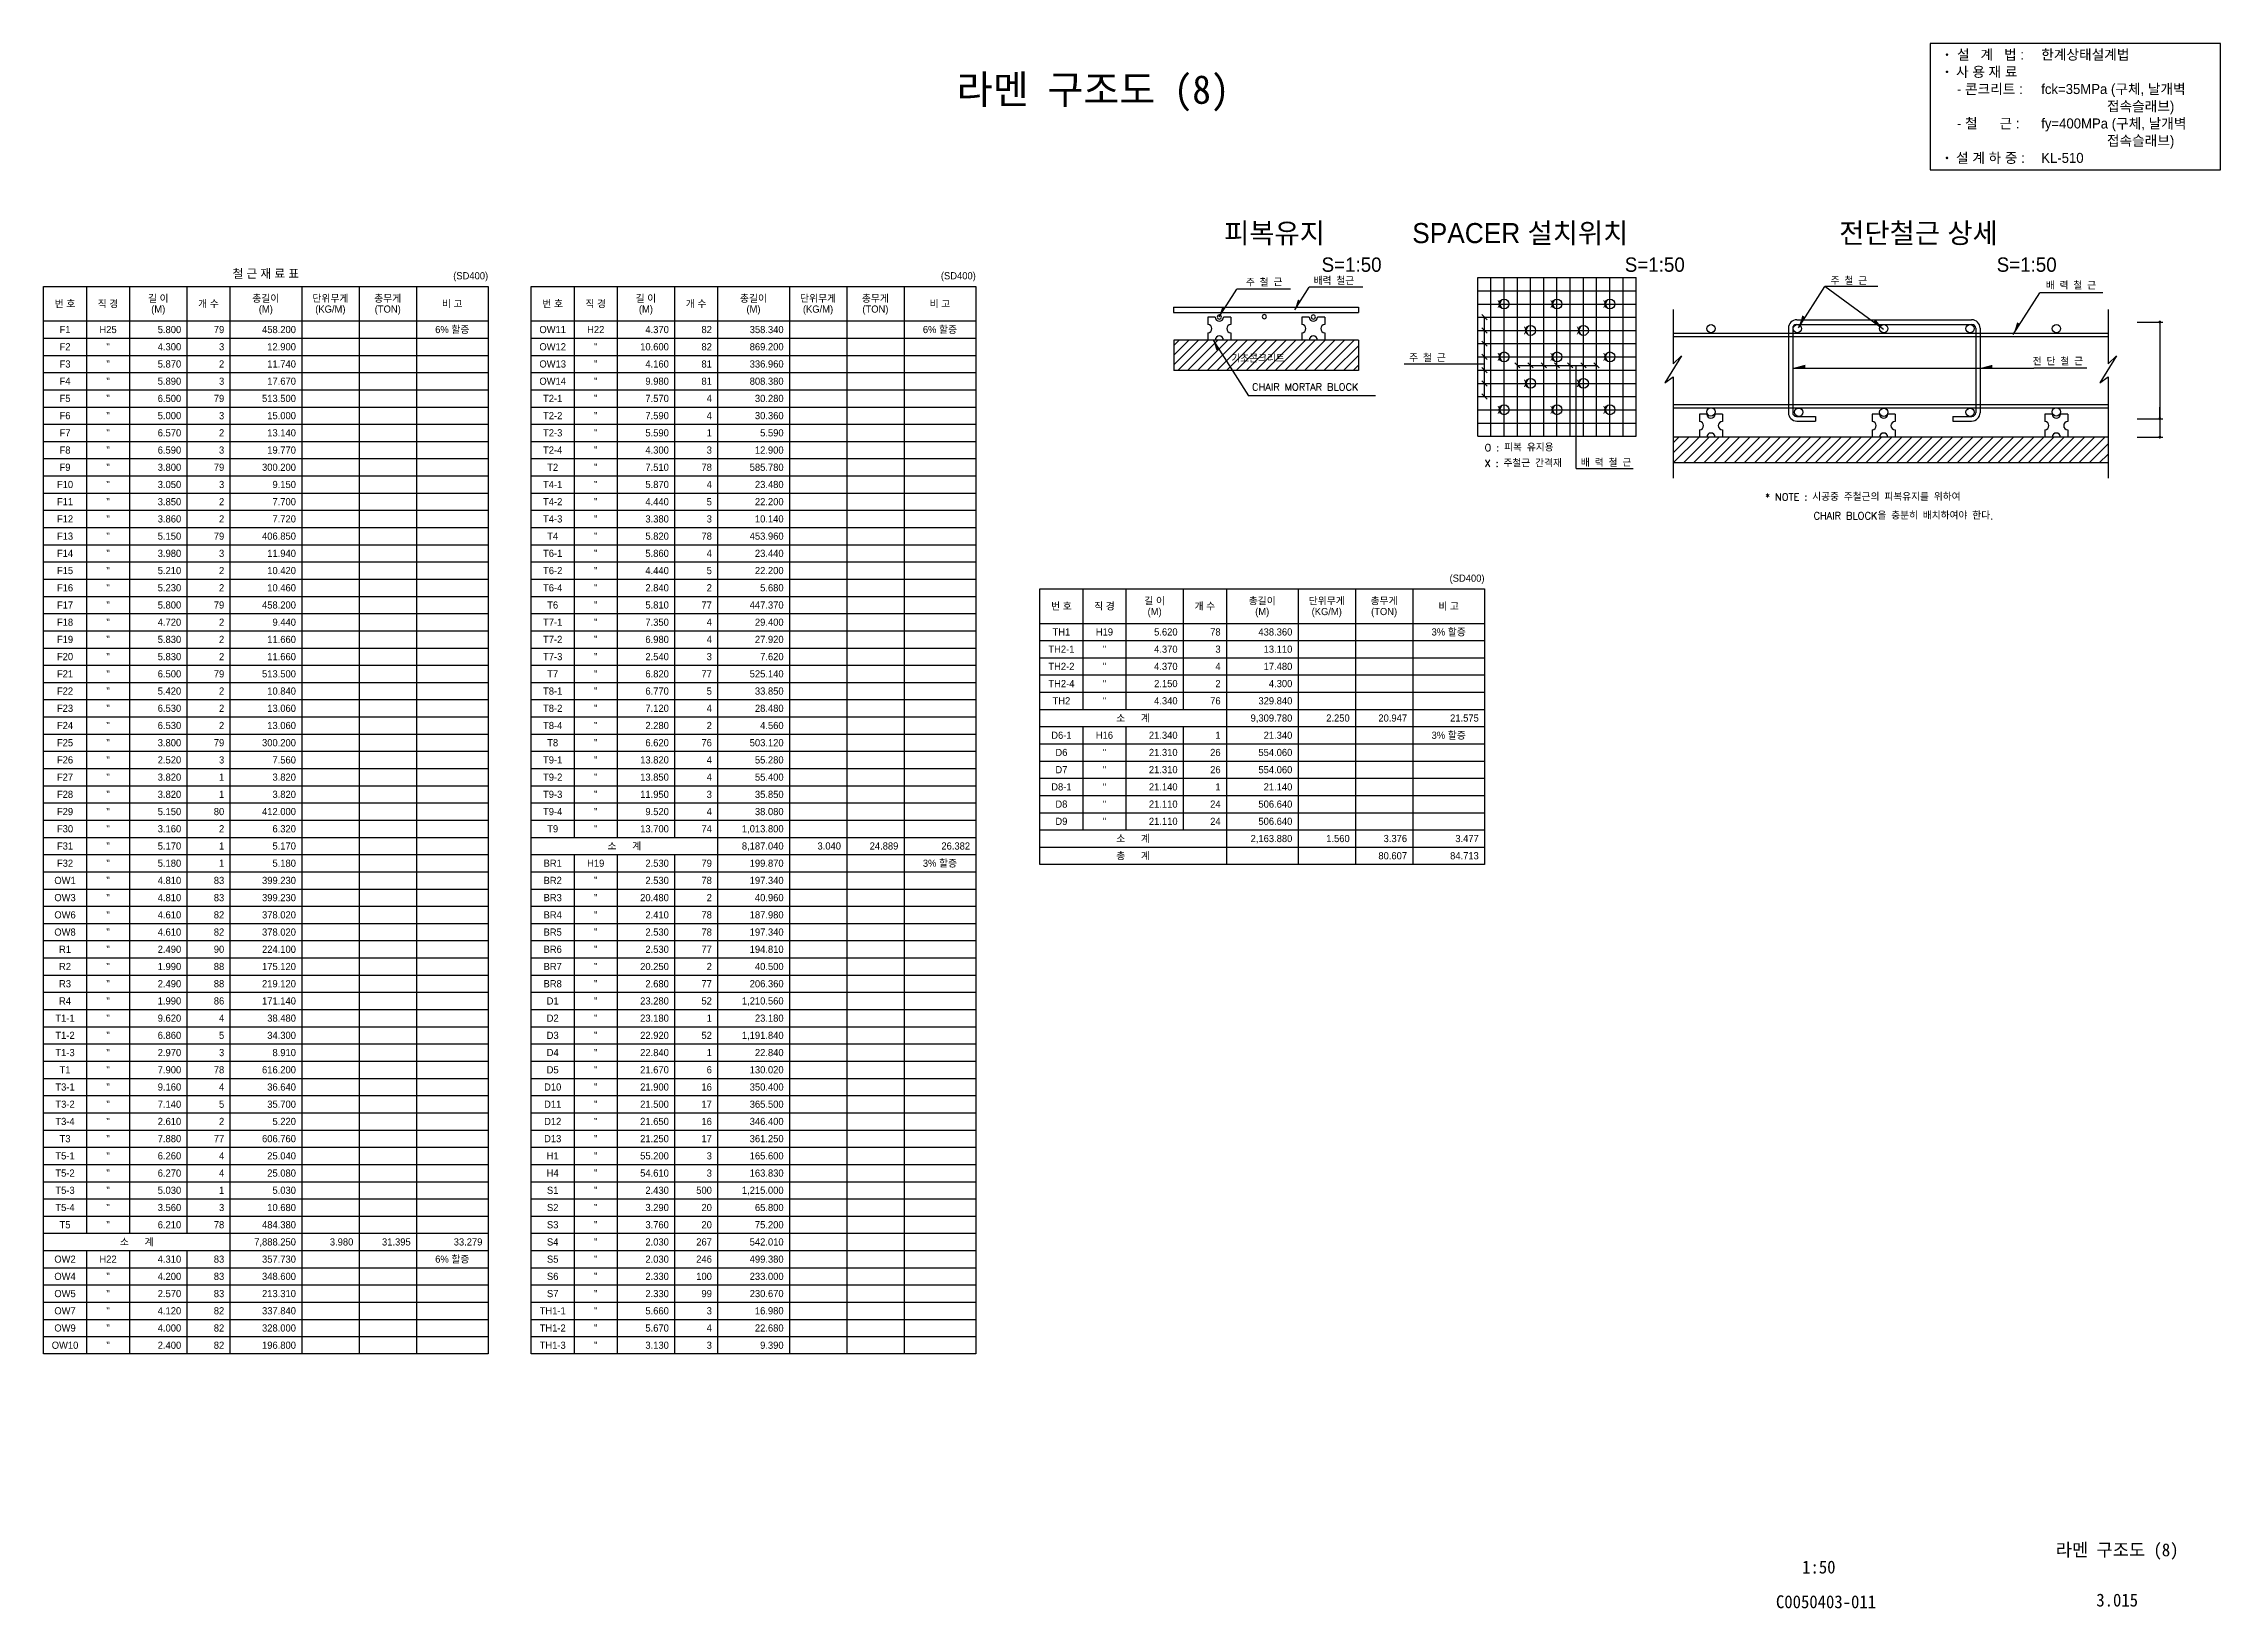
# Model space of a CAD drawing. Extents: x 2629709 to 3675628, y 1179 to 102095.
# Drawn here: x 3294304 to 3332248, y 1179 to 28450 of the extents above; entities that cross this region are included whole.
import ezdxf
from ezdxf.enums import TextEntityAlignment as Align

# ---------------------------------------------------------------- set-up
doc = ezdxf.new("R2010")
doc.units = 0
doc.header["$LTSCALE"] = 550
doc.header["$MEASUREMENT"] = 0
doc.layers.get('0').update_dxf_attribs({"linetype": 'CONTINUOUS'})
for name, color, linetype in [('CS-BARC', 6, 'CONTINUOUS'), ('CS-BARX', 2, 'CONTINUOUS'), ('CS-CONC', 4, 'CONTINUOUS'), ('CS-DIML', 1, 'CONTINUOUS'), ('CS-DIMT', 3, 'CONTINUOUS'), ('CS-HATH', 2, 'CONTINUOUS'), ('CS-LEAT', 7, 'CONTINUOUS'), ('CS-NOTE', 3, 'CONTINUOUS'), ('CS-TABL-LIN1', 4, 'CONTINUOUS'), ('CS-TABL-LIN2', 1, 'CONTINUOUS'), ('CS-TABL-TEX1', 6, 'CONTINUOUS'), ('CS-TABL-TEX2', 3, 'CONTINUOUS'), ('CS-TBTC', 1, 'CONTINUOUS'), ('CZ-TEX1', 6, 'CONTINUOUS'), ('CZ-TEX2', 3, 'CONTINUOUS'), ('TITLE-TEXT', 7, 'CONTINUOUS')]:
    doc.layers.add(name, color=color, linetype=linetype)
doc.styles.add('A_STANDARD', font='Dotum.ttf')
doc.styles.add('GHS', font='romans.shx', dxfattribs={"bigfont": 'whgtxt.shx'})
doc.styles.add('TB_TEXT', font='DotumChe.ttf')
doc.styles.add('돋움', font='Dotum.ttf')

msp = doc.modelspace()

# ---------------------------------------------------------------- texts
at = {"layer": 'CS-BARX', "style": 'GHS', "width": 0.8}
for p in [(3319729, 23973), (3320651, 23973), (3321572, 23973), (3320190, 23513), (3321111, 23513), (3319729, 23052), (3320651, 23052), (3321572, 23052), (3320190, 22591), (3321111, 22591), (3319729, 22130), (3320651, 22130), (3321572, 22130)]:
    msp.add_text('X', height=125, rotation=180, dxfattribs=at).set_placement(p)
at = {"layer": 'CS-DIMT', "style": 'GHS'}
for s, p in [('주 철 근', (3318107, 22903)), ('배 력 철 근', (3321101, 21078))]:
    msp.add_text(s, height=125, dxfattribs=at).set_placement(p)
at = {"layer": 'CS-TABL-TEX1', "linetype": 'ByBlock', "style": 'A_STANDARD'}
msp.add_text('철 근 재 료 표', height=150, dxfattribs=at).set_placement((3298179, 24366), align=Align.CENTER)
for s, p in [('번 호', (3294679, 23916)), ('직 경', (3295429, 23916)), ('길 이', (3296304, 24010)), ('개 수', (3297179, 23916)), ('총길이', (3298179, 24010)), ('단위무게', (3299304, 24010)), ('총무게', (3300304, 24010)), ('비 고', (3301429, 23916)), ('번 호', (3303179, 23916)), ('직 경', (3303929, 23916)), ('길 이', (3304804, 24010)), ('개 수', (3305679, 23916)), ('총길이', (3306679, 24010)), ('단위무게', (3307804, 24010)), ('총무게', (3308804, 24010)), ('비 고', (3309929, 23916)), ('(M)', (3296304, 23823)), ('(M)', (3298179, 23823)), ('(KG/M)', (3299304, 23823)), ('(TON)', (3300304, 23823)), ('(M)', (3304804, 23823)), ('(M)', (3306679, 23823)), ('(KG/M)', (3307804, 23823)), ('(TON)', (3308804, 23823)), ('번 호', (3312046, 18646)), ('직 경', (3312796, 18646)), ('길 이', (3313671, 18739)), ('(M)', (3313671, 18552)), ('개 수', (3314546, 18646)), ('총길이', (3315546, 18739)), ('(M)', (3315546, 18552)), ('단위무게', (3316671, 18739)), ('(KG/M)', (3316671, 18552)), ('총무게', (3317671, 18739)), ('(TON)', (3317671, 18552)), ('비 고', (3318796, 18646))]:
    msp.add_text(s, height=125, dxfattribs=at).set_placement(p, align=Align.MIDDLE_CENTER)
at = {"layer": 'CS-TABL-TEX2', "linetype": 'ByBlock', "style": 'A_STANDARD'}
for p in [(3302054, 24341), (3310554, 24341), (3319421, 19071)]:
    msp.add_text('(SD400)', height=125, dxfattribs=at).set_placement(p, align=Align.RIGHT)
for s, p in [('F1', (3294679, 23466)), ('H25', (3295429, 23466)), ('6% 할증', (3301429, 23466)), ('OW11', (3303179, 23466)), ('H22', (3303929, 23466)), ('6% 할증', (3309929, 23466)), ('F2', (3294679, 23166)), ('"', (3295429, 23166)), ('OW12', (3303179, 23166)), ('"', (3303929, 23166)), ('F3', (3294679, 22866)), ('"', (3295429, 22866)), ('OW13', (3303179, 22866)), ('"', (3303929, 22866)), ('F4', (3294679, 22566)), ('"', (3295429, 22566)), ('OW14', (3303179, 22566)), ('"', (3303929, 22566)), ('F5', (3294679, 22266)), ('F6', (3294679, 21966)), ('"', (3295429, 22266)), ('"', (3295429, 21966)), ('T2-1', (3303179, 22266)), ('T2-2', (3303179, 21966)), ('"', (3303929, 22266)), ('"', (3303929, 21966)), ('F7', (3294679, 21666)), ('"', (3295429, 21666)), ('T2-3', (3303179, 21666)), ('"', (3303929, 21666)), ('F8', (3294679, 21366)), ('"', (3295429, 21366)), ('T2-4', (3303179, 21366)), ('"', (3303929, 21366)), ('F9', (3294679, 21066)), ('"', (3295429, 21066)), ('T2', (3303179, 21066)), ('"', (3303929, 21066)), ('F10', (3294679, 20766)), ('F11', (3294679, 20466)), ('"', (3295429, 20766)), ('"', (3295429, 20466)), ('T4-1', (3303179, 20766)), ('T4-2', (3303179, 20466)), ('"', (3303929, 20766)), ('"', (3303929, 20466)), ('F12', (3294679, 20166)), ('"', (3295429, 20166)), ('T4-3', (3303179, 20166)), ('"', (3303929, 20166)), ('F13', (3294679, 19866)), ('"', (3295429, 19866)), ('T4', (3303179, 19866)), ('"', (3303929, 19866)), ('F14', (3294679, 19566)), ('"', (3295429, 19566)), ('T6-1', (3303179, 19566)), ('"', (3303929, 19566)), ('F15', (3294679, 19266)), ('F16', (3294679, 18966)), ('"', (3295429, 19266)), ('"', (3295429, 18966)), ('T6-2', (3303179, 19266)), ('T6-4', (3303179, 18966)), ('"', (3303929, 19266)), ('"', (3303929, 18966)), ('F17', (3294679, 18666)), ('"', (3295429, 18666)), ('T6', (3303179, 18666)), ('"', (3303929, 18666)), ('F18', (3294679, 18366)), ('"', (3295429, 18366)), ('T7-1', (3303179, 18366)), ('"', (3303929, 18366)), ('TH1', (3312046, 18196)), ('H19', (3312796, 18196)), ('3% 할증', (3318796, 18196)), ('F19', (3294679, 18066)), ('"', (3295429, 18066)), ('T7-2', (3303179, 18066)), ('"', (3303929, 18066)), ('TH2-1', (3312046, 17896)), ('"', (3312796, 17896)), ('F20', (3294679, 17766)), ('F21', (3294679, 17466)), ('"', (3295429, 17766)), ('"', (3295429, 17466)), ('T7-3', (3303179, 17766)), ('T7', (3303179, 17466)), ('"', (3303929, 17766)), ('"', (3303929, 17466)), ('TH2-2', (3312046, 17596)), ('"', (3312796, 17596)), ('F22', (3294679, 17166)), ('"', (3295429, 17166)), ('T8-1', (3303179, 17166)), ('"', (3303929, 17166)), ('TH2-4', (3312046, 17296)), ('"', (3312796, 17296)), ('F23', (3294679, 16866)), ('"', (3295429, 16866)), ('T8-2', (3303179, 16866)), ('"', (3303929, 16866)), ('TH2', (3312046, 16996)), ('"', (3312796, 16996)), ('소      계', (3313296, 16696)), ('F24', (3294679, 16566)), ('F25', (3294679, 16266)), ('"', (3295429, 16566)), ('"', (3295429, 16266)), ('T8-4', (3303179, 16566)), ('T8', (3303179, 16266)), ('"', (3303929, 16566)), ('"', (3303929, 16266)), ('D6-1', (3312046, 16396)), ('H16', (3312796, 16396)), ('3% 할증', (3318796, 16396)), ('F26', (3294679, 15966)), ('"', (3295429, 15966)), ('T9-1', (3303179, 15966)), ('"', (3303929, 15966)), ('D6', (3312046, 16096)), ('"', (3312796, 16096)), ('F27', (3294679, 15666)), ('"', (3295429, 15666)), ('T9-2', (3303179, 15666)), ('"', (3303929, 15666)), ('D8-1', (3312046, 15496)), ('D7', (3312046, 15796)), ('"', (3312796, 15796)), ('"', (3312796, 15496)), ('F28', (3294679, 15366)), ('"', (3295429, 15366)), ('T9-3', (3303179, 15366)), ('"', (3303929, 15366)), ('D8', (3312046, 15196)), ('"', (3312796, 15196)), ('F29', (3294679, 15066)), ('F30', (3294679, 14766)), ('"', (3295429, 15066)), ('"', (3295429, 14766)), ('T9-4', (3303179, 15066)), ('T9', (3303179, 14766)), ('"', (3303929, 15066)), ('"', (3303929, 14766)), ('D9', (3312046, 14896)), ('"', (3312796, 14896)), ('F31', (3294679, 14466)), ('"', (3295429, 14466)), ('소      계', (3304429, 14466)), ('소      계', (3313296, 14596)), ('F32', (3294679, 14166)), ('"', (3295429, 14166)), ('BR1', (3303179, 14166)), ('H19', (3303929, 14166)), ('3% 할증', (3309929, 14166)), ('총      계', (3313296, 14296)), ('OW1', (3294679, 13866)), ('"', (3295429, 13866)), ('BR2', (3303179, 13866)), ('"', (3303929, 13866)), ('OW3', (3294679, 13566)), ('OW6', (3294679, 13266)), ('"', (3295429, 13566)), ('"', (3295429, 13266)), ('BR3', (3303179, 13566)), ('BR4', (3303179, 13266)), ('"', (3303929, 13566)), ('"', (3303929, 13266)), ('OW8', (3294679, 12966)), ('"', (3295429, 12966)), ('BR5', (3303179, 12966)), ('"', (3303929, 12966)), ('R1', (3294679, 12666)), ('"', (3295429, 12666)), ('BR6', (3303179, 12666)), ('"', (3303929, 12666)), ('R2', (3294679, 12366)), ('"', (3295429, 12366)), ('BR7', (3303179, 12366)), ('"', (3303929, 12366)), ('R3', (3294679, 12066)), ('R4', (3294679, 11766)), ('"', (3295429, 12066)), ('"', (3295429, 11766)), ('BR8', (3303179, 12066)), ('D1', (3303179, 11766)), ('"', (3303929, 12066)), ('"', (3303929, 11766)), ('T1-1', (3294679, 11466)), ('"', (3295429, 11466)), ('D2', (3303179, 11466)), ('"', (3303929, 11466)), ('T1-2', (3294679, 11166)), ('"', (3295429, 11166)), ('D3', (3303179, 11166)), ('"', (3303929, 11166)), ('T1-3', (3294679, 10866)), ('T1', (3294679, 10566)), ('"', (3295429, 10866)), ('"', (3295429, 10566)), ('D4', (3303179, 10866)), ('D5', (3303179, 10566)), ('"', (3303929, 10866)), ('"', (3303929, 10566)), ('T3-1', (3294679, 10266)), ('"', (3295429, 10266)), ('D10', (3303179, 10266)), ('"', (3303929, 10266)), ('T3-2', (3294679, 9966)), ('"', (3295429, 9966)), ('D11', (3303179, 9966)), ('"', (3303929, 9966)), ('T3-4', (3294679, 9666)), ('"', (3295429, 9666)), ('D12', (3303179, 9666)), ('"', (3303929, 9666)), ('T5-1', (3294679, 9066)), ('T3', (3294679, 9366)), ('"', (3295429, 9366)), ('"', (3295429, 9066)), ('D13', (3303179, 9366)), ('H1', (3303179, 9066)), ('"', (3303929, 9366)), ('"', (3303929, 9066)), ('T5-2', (3294679, 8766)), ('"', (3295429, 8766)), ('H4', (3303179, 8766)), ('"', (3303929, 8766)), ('T5-3', (3294679, 8466)), ('"', (3295429, 8466)), ('S1', (3303179, 8466)), ('"', (3303929, 8466)), ('T5-4', (3294679, 8166)), ('"', (3295429, 8166)), ('S2', (3303179, 8166)), ('"', (3303929, 8166)), ('T5', (3294679, 7866)), ('"', (3295429, 7866)), ('소      계', (3295929, 7566)), ('S3', (3303179, 7866)), ('S4', (3303179, 7566)), ('"', (3303929, 7866)), ('"', (3303929, 7566)), ('OW2', (3294679, 7266)), ('H22', (3295429, 7266)), ('6% 할증', (3301429, 7266)), ('S5', (3303179, 7266)), ('"', (3303929, 7266)), ('OW4', (3294679, 6966)), ('"', (3295429, 6966)), ('S6', (3303179, 6966)), ('"', (3303929, 6966)), ('OW5', (3294679, 6666)), ('"', (3295429, 6666)), ('S7', (3303179, 6666)), ('"', (3303929, 6666)), ('OW7', (3294679, 6366)), ('OW9', (3294679, 6066)), ('"', (3295429, 6366)), ('"', (3295429, 6066)), ('TH1-1', (3303179, 6366)), ('TH1-2', (3303179, 6066)), ('"', (3303929, 6366)), ('"', (3303929, 6066)), ('OW10', (3294679, 5766)), ('"', (3295429, 5766)), ('TH1-3', (3303179, 5766)), ('"', (3303929, 5766))]:
    msp.add_text(s, height=125, dxfattribs=at).set_placement(p, align=Align.MIDDLE_CENTER)
for s, p in [('5.800', (3296704, 23466)), ('79', (3297454, 23466)), ('458.200', (3298704, 23466)), ('4.370', (3305204, 23466)), ('82', (3305954, 23466)), ('358.340', (3307204, 23466)), ('4.300', (3296704, 23166)), ('3', (3297454, 23166)), ('12.900', (3298704, 23166)), ('10.600', (3305204, 23166)), ('82', (3305954, 23166)), ('869.200', (3307204, 23166)), ('5.870', (3296704, 22866)), ('2', (3297454, 22866)), ('11.740', (3298704, 22866)), ('4.160', (3305204, 22866)), ('81', (3305954, 22866)), ('336.960', (3307204, 22866)), ('5.890', (3296704, 22566)), ('3', (3297454, 22566)), ('17.670', (3298704, 22566)), ('9.980', (3305204, 22566)), ('81', (3305954, 22566)), ('808.380', (3307204, 22566)), ('5.000', (3296704, 21966)), ('6.500', (3296704, 22266)), ('79', (3297454, 22266)), ('3', (3297454, 21966)), ('513.500', (3298704, 22266)), ('15.000', (3298704, 21966)), ('7.570', (3305204, 22266)), ('7.590', (3305204, 21966)), ('4', (3305954, 22266)), ('4', (3305954, 21966)), ('30.280', (3307204, 22266)), ('30.360', (3307204, 21966)), ('6.570', (3296704, 21666)), ('2', (3297454, 21666)), ('13.140', (3298704, 21666)), ('5.590', (3305204, 21666)), ('1', (3305954, 21666)), ('5.590', (3307204, 21666)), ('6.590', (3296704, 21366)), ('3', (3297454, 21366)), ('19.770', (3298704, 21366)), ('4.300', (3305204, 21366)), ('3', (3305954, 21366)), ('12.900', (3307204, 21366)), ('3.800', (3296704, 21066)), ('79', (3297454, 21066)), ('300.200', (3298704, 21066)), ('7.510', (3305204, 21066)), ('78', (3305954, 21066)), ('585.780', (3307204, 21066)), ('3.050', (3296704, 20766)), ('3.850', (3296704, 20466)), ('3', (3297454, 20766)), ('2', (3297454, 20466)), ('9.150', (3298704, 20766)), ('7.700', (3298704, 20466)), ('4.440', (3305204, 20466)), ('5.870', (3305204, 20766)), ('4', (3305954, 20766)), ('5', (3305954, 20466)), ('23.480', (3307204, 20766)), ('22.200', (3307204, 20466)), ('3.860', (3296704, 20166)), ('2', (3297454, 20166)), ('7.720', (3298704, 20166)), ('3.380', (3305204, 20166)), ('3', (3305954, 20166)), ('10.140', (3307204, 20166)), ('5.150', (3296704, 19866)), ('79', (3297454, 19866)), ('406.850', (3298704, 19866)), ('5.820', (3305204, 19866)), ('78', (3305954, 19866)), ('453.960', (3307204, 19866)), ('3.980', (3296704, 19566)), ('3', (3297454, 19566)), ('11.940', (3298704, 19566)), ('5.860', (3305204, 19566)), ('4', (3305954, 19566)), ('23.440', (3307204, 19566)), ('5.210', (3296704, 19266)), ('5.230', (3296704, 18966)), ('2', (3297454, 19266)), ('2', (3297454, 18966)), ('10.420', (3298704, 19266)), ('10.460', (3298704, 18966)), ('4.440', (3305204, 19266)), ('2.840', (3305204, 18966)), ('5', (3305954, 19266)), ('2', (3305954, 18966)), ('22.200', (3307204, 19266)), ('5.680', (3307204, 18966)), ('5.800', (3296704, 18666)), ('79', (3297454, 18666)), ('458.200', (3298704, 18666)), ('5.810', (3305204, 18666)), ('77', (3305954, 18666)), ('447.370', (3307204, 18666)), ('4.720', (3296704, 18366)), ('2', (3297454, 18366)), ('9.440', (3298704, 18366)), ('7.350', (3305204, 18366)), ('4', (3305954, 18366)), ('29.400', (3307204, 18366)), ('5.620', (3314071, 18196)), ('78', (3314821, 18196)), ('438.360', (3316071, 18196)), ('5.830', (3296704, 18066)), ('2', (3297454, 18066)), ('11.660', (3298704, 18066)), ('6.980', (3305204, 18066)), ('4', (3305954, 18066)), ('27.920', (3307204, 18066)), ('4.370', (3314071, 17896)), ('3', (3314821, 17896)), ('13.110', (3316071, 17896)), ('5.830', (3296704, 17766)), ('6.500', (3296704, 17466)), ('79', (3297454, 17466)), ('2', (3297454, 17766)), ('513.500', (3298704, 17466)), ('11.660', (3298704, 17766)), ('2.540', (3305204, 17766)), ('6.820', (3305204, 17466)), ('77', (3305954, 17466)), ('3', (3305954, 17766)), ('525.140', (3307204, 17466)), ('7.620', (3307204, 17766)), ('4.370', (3314071, 17596)), ('4', (3314821, 17596)), ('17.480', (3316071, 17596)), ('5.420', (3296704, 17166)), ('2', (3297454, 17166)), ('10.840', (3298704, 17166)), ('6.770', (3305204, 17166)), ('5', (3305954, 17166)), ('33.850', (3307204, 17166)), ('2.150', (3314071, 17296)), ('2', (3314821, 17296)), ('4.300', (3316071, 17296)), ('6.530', (3296704, 16866)), ('2', (3297454, 16866)), ('13.060', (3298704, 16866)), ('7.120', (3305204, 16866)), ('4', (3305954, 16866)), ('28.480', (3307204, 16866)), ('4.340', (3314071, 16996)), ('76', (3314821, 16996)), ('9,309.780', (3316071, 16696)), ('329.840', (3316071, 16996)), ('2.250', (3317071, 16696)), ('20.947', (3318071, 16696)), ('21.575', (3319321, 16696)), ('3.800', (3296704, 16266)), ('6.530', (3296704, 16566)), ('79', (3297454, 16266)), ('2', (3297454, 16566)), ('300.200', (3298704, 16266)), ('13.060', (3298704, 16566)), ('2.280', (3305204, 16566)), ('6.620', (3305204, 16266)), ('76', (3305954, 16266)), ('2', (3305954, 16566)), ('503.120', (3307204, 16266)), ('4.560', (3307204, 16566)), ('21.340', (3314071, 16396)), ('1', (3314821, 16396)), ('21.340', (3316071, 16396)), ('2.520', (3296704, 15966)), ('3', (3297454, 15966)), ('7.560', (3298704, 15966)), ('13.820', (3305204, 15966)), ('4', (3305954, 15966)), ('55.280', (3307204, 15966)), ('21.310', (3314071, 16096)), ('26', (3314821, 16096)), ('554.060', (3316071, 16096)), ('3.820', (3296704, 15666)), ('1', (3297454, 15666)), ('3.820', (3298704, 15666)), ('13.850', (3305204, 15666)), ('4', (3305954, 15666)), ('55.400', (3307204, 15666)), ('21.310', (3314071, 15796)), ('21.140', (3314071, 15496)), ('26', (3314821, 15796)), ('1', (3314821, 15496)), ('554.060', (3316071, 15796)), ('21.140', (3316071, 15496)), ('3.820', (3296704, 15366)), ('1', (3297454, 15366)), ('3.820', (3298704, 15366)), ('11.950', (3305204, 15366)), ('3', (3305954, 15366)), ('35.850', (3307204, 15366)), ('21.110', (3314071, 15196)), ('24', (3314821, 15196)), ('506.640', (3316071, 15196)), ('3.160', (3296704, 14766)), ('5.150', (3296704, 15066)), ('80', (3297454, 15066)), ('2', (3297454, 14766)), ('412.000', (3298704, 15066)), ('6.320', (3298704, 14766)), ('13.700', (3305204, 14766)), ('9.520', (3305204, 15066)), ('74', (3305954, 14766)), ('4', (3305954, 15066)), ('1,013.800', (3307204, 14766)), ('38.080', (3307204, 15066)), ('21.110', (3314071, 14896)), ('24', (3314821, 14896)), ('506.640', (3316071, 14896)), ('5.170', (3296704, 14466)), ('1', (3297454, 14466)), ('5.170', (3298704, 14466)), ('8,187.040', (3307204, 14466)), ('3.040', (3308204, 14466)), ('24.889', (3309204, 14466)), ('26.382', (3310454, 14466)), ('2,163.880', (3316071, 14596)), ('1.560', (3317071, 14596)), ('3.376', (3318071, 14596)), ('3.477', (3319321, 14596)), ('5.180', (3296704, 14166)), ('1', (3297454, 14166)), ('5.180', (3298704, 14166)), ('2.530', (3305204, 14166)), ('79', (3305954, 14166)), ('199.870', (3307204, 14166)), ('80.607', (3318071, 14296)), ('84.713', (3319321, 14296)), ('4.810', (3296704, 13866)), ('83', (3297454, 13866)), ('399.230', (3298704, 13866)), ('2.530', (3305204, 13866)), ('78', (3305954, 13866)), ('197.340', (3307204, 13866)), ('4.810', (3296704, 13566)), ('4.610', (3296704, 13266)), ('83', (3297454, 13566)), ('82', (3297454, 13266)), ('399.230', (3298704, 13566)), ('378.020', (3298704, 13266)), ('20.480', (3305204, 13566)), ('2.410', (3305204, 13266)), ('78', (3305954, 13266)), ('2', (3305954, 13566)), ('187.980', (3307204, 13266)), ('40.960', (3307204, 13566)), ('4.610', (3296704, 12966)), ('82', (3297454, 12966)), ('378.020', (3298704, 12966)), ('2.530', (3305204, 12966)), ('78', (3305954, 12966)), ('197.340', (3307204, 12966)), ('2.490', (3296704, 12666)), ('90', (3297454, 12666)), ('224.100', (3298704, 12666)), ('2.530', (3305204, 12666)), ('77', (3305954, 12666)), ('194.810', (3307204, 12666)), ('1.990', (3296704, 12366)), ('88', (3297454, 12366)), ('175.120', (3298704, 12366)), ('20.250', (3305204, 12366)), ('2', (3305954, 12366)), ('40.500', (3307204, 12366)), ('2.490', (3296704, 12066)), ('1.990', (3296704, 11766)), ('88', (3297454, 12066)), ('86', (3297454, 11766)), ('219.120', (3298704, 12066)), ('171.140', (3298704, 11766)), ('23.280', (3305204, 11766)), ('2.680', (3305204, 12066)), ('52', (3305954, 11766)), ('77', (3305954, 12066)), ('1,210.560', (3307204, 11766)), ('206.360', (3307204, 12066)), ('9.620', (3296704, 11466)), ('4', (3297454, 11466)), ('38.480', (3298704, 11466)), ('23.180', (3305204, 11466)), ('1', (3305954, 11466)), ('23.180', (3307204, 11466)), ('6.860', (3296704, 11166)), ('5', (3297454, 11166)), ('34.300', (3298704, 11166)), ('22.920', (3305204, 11166)), ('52', (3305954, 11166)), ('1,191.840', (3307204, 11166)), ('2.970', (3296704, 10866)), ('7.900', (3296704, 10566)), ('78', (3297454, 10566)), ('3', (3297454, 10866)), ('616.200', (3298704, 10566)), ('8.910', (3298704, 10866)), ('22.840', (3305204, 10866)), ('21.670', (3305204, 10566)), ('6', (3305954, 10566)), ('1', (3305954, 10866)), ('130.020', (3307204, 10566)), ('22.840', (3307204, 10866)), ('9.160', (3296704, 10266)), ('4', (3297454, 10266)), ('36.640', (3298704, 10266)), ('21.900', (3305204, 10266)), ('16', (3305954, 10266)), ('350.400', (3307204, 10266)), ('7.140', (3296704, 9966)), ('5', (3297454, 9966)), ('35.700', (3298704, 9966)), ('21.500', (3305204, 9966)), ('17', (3305954, 9966)), ('365.500', (3307204, 9966)), ('2.610', (3296704, 9666)), ('2', (3297454, 9666)), ('5.220', (3298704, 9666)), ('21.650', (3305204, 9666)), ('16', (3305954, 9666)), ('346.400', (3307204, 9666)), ('7.880', (3296704, 9366)), ('6.260', (3296704, 9066)), ('77', (3297454, 9366)), ('4', (3297454, 9066)), ('606.760', (3298704, 9366)), ('25.040', (3298704, 9066)), ('55.200', (3305204, 9066)), ('21.250', (3305204, 9366)), ('17', (3305954, 9366)), ('3', (3305954, 9066)), ('361.250', (3307204, 9366)), ('165.600', (3307204, 9066)), ('6.270', (3296704, 8766)), ('4', (3297454, 8766)), ('25.080', (3298704, 8766)), ('54.610', (3305204, 8766)), ('3', (3305954, 8766)), ('163.830', (3307204, 8766)), ('5.030', (3296704, 8466)), ('1', (3297454, 8466)), ('5.030', (3298704, 8466)), ('2.430', (3305204, 8466)), ('500', (3305954, 8466)), ('1,215.000', (3307204, 8466)), ('3.560', (3296704, 8166)), ('3', (3297454, 8166)), ('10.680', (3298704, 8166)), ('3.290', (3305204, 8166)), ('20', (3305954, 8166)), ('65.800', (3307204, 8166)), ('6.210', (3296704, 7866)), ('78', (3297454, 7866)), ('7,888.250', (3298704, 7566)), ('484.380', (3298704, 7866)), ('3.980', (3299704, 7566)), ('31.395', (3300704, 7566)), ('33.279', (3301954, 7566)), ('3.760', (3305204, 7866)), ('2.030', (3305204, 7566)), ('267', (3305954, 7566)), ('20', (3305954, 7866)), ('542.010', (3307204, 7566)), ('75.200', (3307204, 7866)), ('4.310', (3296704, 7266)), ('83', (3297454, 7266)), ('357.730', (3298704, 7266)), ('2.030', (3305204, 7266)), ('246', (3305954, 7266)), ('499.380', (3307204, 7266)), ('4.200', (3296704, 6966)), ('83', (3297454, 6966)), ('348.600', (3298704, 6966)), ('2.330', (3305204, 6966)), ('100', (3305954, 6966)), ('233.000', (3307204, 6966)), ('2.570', (3296704, 6666)), ('83', (3297454, 6666)), ('213.310', (3298704, 6666)), ('2.330', (3305204, 6666)), ('99', (3305954, 6666)), ('230.670', (3307204, 6666)), ('4.120', (3296704, 6366)), ('4.000', (3296704, 6066)), ('82', (3297454, 6366)), ('82', (3297454, 6066)), ('337.840', (3298704, 6366)), ('328.000', (3298704, 6066)), ('5.660', (3305204, 6366)), ('5.670', (3305204, 6066)), ('4', (3305954, 6066)), ('3', (3305954, 6366)), ('22.680', (3307204, 6066)), ('16.980', (3307204, 6366)), ('2.400', (3296704, 5766)), ('82', (3297454, 5766)), ('196.800', (3298704, 5766)), ('3.130', (3305204, 5766)), ('3', (3305954, 5766)), ('9.390', (3307204, 5766))]:
    msp.add_text(s, height=125, dxfattribs=at).set_placement(p, align=Align.MIDDLE_RIGHT)
at = {"layer": 'CS-TBTC', "style": 'GHS'}
for s, p in [('O : 피복 유지용', (3319420, 21344)), ('X : 주철근 간격재  ', (3319420, 21071))]:
    msp.add_text(s, height=125, dxfattribs=at).set_placement(p)
at = {"layer": 'CZ-TEX1', "style": 'A_STANDARD'}
for s, p in [('피복유지', (3315760, 24972)), ('SPACER 설치위치', (3320044, 24972)), ('전단철근 상세', (3326985, 24972))]:
    msp.add_text(s, height=350, dxfattribs=at).set_placement(p, align=Align.CENTER)
at = {"layer": 'CZ-TEX2', "style": 'A_STANDARD'}
for p in [(3316581, 24472), (3321866, 24472), (3328348, 24472)]:
    msp.add_text('S=1:50', height=250, dxfattribs=at).set_placement(p)
at = {"layer": 'TITLE-TEXT', "style": 'TB_TEXT'}
for s, height, p in [('라멘 구조도 (8)', 500, (3312598, 27650)), ('라멘 구조도 (8)', 225, (3330448, 2200)), ('1:50', 225, (3325248, 1900)), ('C0050403-011', 225, (3325373, 1295)), ('3.015', 225, (3330448, 1325))]:
    msp.add_text(s, height=height, dxfattribs=at).set_placement(p, align=Align.MIDDLE_CENTER)

# ---------------------------------------------------------------- blocks, each defined once
blk = doc.blocks.new('BLOCK_COVER')
at = {"layer": 'CS-CONC'}
for p, q in [((-0.000023, 1543.493155), (3229.135805, 1543.493155)), ((-0.000023, 1543.493155), (-0.000023, 1447.493155)), ((3229.135805, 1543.493155), (3229.135805, 1447.493155)), ((-0.000023, 1447.493155), (3229.135805, 1447.493155)), ((728.596558, 1369.121228), (600.423909, 1369.121228)), ((600.423909, 1369.121228), (600.423909, 1240.948578)), ((1000.769208, 1369.121228), (872.596558, 1369.121228)), ((1000.769208, 1369.121228), (1000.769208, 1240.948578)), ((2367.202167, 1369.121228), (2239.029517, 1369.121228)), ((2239.029517, 1369.121228), (2239.029517, 1240.948578)), ((2639.374816, 1369.121228), (2511.202167, 1369.121228)), ((2639.374816, 1369.121228), (2639.374816, 1240.948578)), ((3223.724711, 968.775929), (5.448946, 968.775929)), ((5.448946, 968.775929), (5.448946, 439.748307)), ((600.423909, 1096.948578), (600.423909, 968.775929)), ((1000.769208, 1096.948578), (1000.769208, 968.775929)), ((2239.029517, 1096.948578), (2239.029517, 968.775929)), ((2639.374816, 1096.948578), (2639.374816, 968.775929)), ((3223.724711, 968.775929), (3223.724711, 439.748307)), ((3223.724711, 439.748307), (5.448946, 439.748307))]:
    blk.add_line(p, q, dxfattribs=at)
for centre, radius, start, end in [((600.423909, 1168.948578), 72, 270, 90), ((800.596558, 1369.121228), 72, 180, 360), ((800.62567, 1370.847402), 36, 0, 180), ((800.62567, 1370.847402), 36, 180, 360), ((1000.769208, 1168.948578), 72, 90, 270), ((1585.381603, 1376.646281), 36, 0, 180), ((1585.381603, 1376.646281), 36, 180, 360), ((2239.029517, 1168.948578), 72, 270, 90), ((2439.202167, 1369.121228), 72, 180, 360), ((2439.613913, 1372.015206), 36, 0, 180), ((2439.613913, 1372.015206), 36, 180, 360), ((2639.374816, 1168.948578), 72, 90, 270), ((800.596558, 968.775929), 72, 0, 180), ((2439.202167, 968.775929), 72, 0, 180)]:
    blk.add_arc(centre, radius, start, end, dxfattribs=at)
at = {"layer": 'CS-DIML'}
for p, q in [((797.461348, 1374.484436), (1103.721278, 1856.858124)), ((2038.292401, 1856.858124), (1103.721278, 1856.858124)), ((2115.319064, 1498.316915), (2364.977049, 1891.539896)), ((3299.548172, 1891.539896), (2364.977049, 1891.539896)), ((693.099734, 968.775929), (1308.177321, 0.000015)), ((3523.66038, 0.000015), (1308.177321, 0.000015))]:
    blk.add_line(p, q, dxfattribs=at)
for points in [[(797.461348, 1374.484436), (853.567526, 1553.393203), (894.536316, 1527.382044)], [(2115.319064, 1498.316915), (2171.425242, 1677.225682), (2212.394033, 1651.214522)], [(693.099734, 968.775929), (749.205912, 789.867162), (790.174702, 815.878321)]]:
    blk.add_solid(points, dxfattribs=at)
at = {"layer": 'CS-HATH'}
for p, q in [((5.448946, 876.33988), (97.884995, 968.775929)), ((5.448946, 706.634253), (267.590622, 968.775929)), ((5.448946, 536.928625), (437.29625, 968.775929)), ((77.974255, 439.748307), (607.001877, 968.775929)), ((247.679883, 439.748307), (776.707505, 968.775929)), ((417.38551, 439.748307), (946.413132, 968.775929)), ((587.091138, 439.748307), (1116.11876, 968.775929)), ((756.796765, 439.748307), (1285.824387, 968.775929)), ((926.502393, 439.748307), (1455.530015, 968.775929)), ((1096.20802, 439.748307), (1625.235642, 968.775929)), ((1265.913648, 439.748307), (1794.94127, 968.775929)), ((1435.619275, 439.748307), (1964.646897, 968.775929)), ((1605.324903, 439.748307), (2134.352525, 968.775929)), ((1775.03053, 439.748307), (2304.058152, 968.775929)), ((1944.736158, 439.748307), (2473.76378, 968.775929)), ((2114.441785, 439.748307), (2643.469407, 968.775929)), ((2284.147413, 439.748307), (2813.175035, 968.775929)), ((2453.85304, 439.748307), (2982.880662, 968.775929)), ((2623.558668, 439.748307), (3152.58629, 968.775929)), ((2793.264295, 439.748307), (3223.724711, 870.208723)), ((2962.969923, 439.748307), (3223.724711, 700.503095)), ((3132.67555, 439.748307), (3223.724711, 530.797468))]:
    blk.add_line(p, q, dxfattribs=at)
at = {"layer": 'CS-DIML', "style": 'GHS'}
for s, p in [('주 철 근', (1264.371504, 1907.340813)), ('배력 철근', (2444.970704, 1933.28155)), ('기초콘크리트', (1010.31378, 581.647063))]:
    blk.add_text(s, height=125, dxfattribs=at).set_placement(p)
blk.add_text('CHAIR MORTAR BLOCK', height=125, dxfattribs=at).set_placement((1371.429923, 52.215693), align=Align.BOTTOM_LEFT)
blk = doc.blocks.new('_DOTSMALL')
at = {"const_width": 0.125}
blk.add_lwpolyline([(0.0625, 0, 1), (-0.0625, 0, 1)], format="xyb", close=True, dxfattribs=at)
blk = doc.blocks.new('BLOCK_SHEAR_DETAIL')
at = {"layer": 'CS-BARC'}
for p, q in [((2296.586208, 3478.464994, 338.846052), (5345.720818, 3478.464994, 338.846052)), ((143.14457, 3246.35077, 338.846052), (7724.800896, 3246.35077, 338.846052)), ((143.14457, 3188.03077, 338.846052), (7724.800896, 3188.03077, 338.846052)), ((2150.786887, 3332.664994, 338.846052), (2150.786887, 1858.758341, 338.846052)), ((2226.602887, 3332.664994, 338.846052), (2226.602887, 1858.75902, 338.846052)), ((2290.754887, 3396.816994, 338.846052), (3317.186887, 3396.816994, 338.846052)), ((2803.970887, 3396.816994, 338.846052), (5351.552818, 3396.816994, 338.846052)), ((5415.704818, 3332.664994, 338.846052), (5415.704818, 1858.75902, 338.846052)), ((5491.520818, 3332.664994, 338.846052), (5491.520818, 1858.758341, 338.846052)), ((143.14457, 2003.393244, 338.846052), (7724.800896, 2003.393244, 338.846052)), ((143.14457, 1945.073244, 338.846052), (7724.800896, 1945.073244, 338.846052)), ((2290.754887, 1794.60702, 338.846052), (2626.602887, 1794.60702, 338.846052)), ((2296.586208, 1712.95902, 338.846052), (2626.602887, 1712.95902, 338.846052)), ((2626.602887, 1794.60702, 338.846052), (2626.602887, 1712.95902, 338.846052)), ((5015.704818, 1794.60702, 338.846052), (5015.704818, 1712.95902, 338.846052)), ((5015.704818, 1794.60702, 338.846052), (5351.552818, 1794.60702, 338.846052)), ((5015.704818, 1712.95902, 338.846052), (5345.721497, 1712.95902, 338.846052)), ((7723.688109, 1433.000276), (143.14457, 1433.000276)), ((7723.688109, 984.602718), (143.14457, 984.602718))]:
    blk.add_line(p, q, dxfattribs=at)
for centre in [(802.767251, 3323.988248), (2307.767251, 3323.988248), (3813.364668, 3324.210841), (5318.364668, 3324.210841), (6823.364668, 3324.210841), (801.272033, 1873.073244), (2331.578887, 1866.674427), (3813.364668, 1866.210841), (5318.364668, 1866.210841), (6821.272033, 1873.073244)]:
    blk.add_circle(centre, 72, dxfattribs=at)
for centre, radius, start, end in [((2296.586887, 3332.664994), 145.8, 90, 180), ((5345.720818, 3332.664994), 145.8, 0, 90), ((2290.754887, 3332.664994), 64.152, 90, 180), ((5351.552818, 3332.664994), 64.152, 0, 90), ((2296.586887, 1858.75902), 145.8, 180, 270), ((2290.754887, 1858.75902), 64.152, 180, 270), ((5345.720818, 1858.75902), 145.8, 270, 360), ((5351.552818, 1858.75902), 64.152, 270, 360)]:
    blk.add_arc(centre, radius, start, end, dxfattribs=at)
at = {"layer": 'CS-BARX'}
for p, q in [((729.272033, 1833.345575), (601.099384, 1833.345575)), ((601.099384, 1833.345575), (601.099384, 1705.172926)), ((601.099384, 1561.172926), (601.099384, 1433.000276)), ((1001.444683, 1833.345575), (873.272033, 1833.345575)), ((1001.444683, 1833.345575), (1001.444683, 1705.172926)), ((1001.444683, 1561.172926), (1001.444683, 1433.000276)), ((3739.272033, 1833.345575), (3611.099384, 1833.345575)), ((3611.099384, 1833.345575), (3611.099384, 1705.172926)), ((3611.099384, 1561.172926), (3611.099384, 1433.000276)), ((4011.444683, 1833.345575), (3883.272033, 1833.345575)), ((4011.444683, 1833.345575), (4011.444683, 1705.172926)), ((4011.444683, 1561.172926), (4011.444683, 1433.000276)), ((6621.099384, 1833.345575), (6621.099384, 1705.172926)), ((6749.272033, 1833.345575), (6621.099384, 1833.345575)), ((6621.099384, 1561.172926), (6621.099384, 1433.000276)), ((7021.444683, 1833.345575), (6893.272033, 1833.345575)), ((7021.444683, 1833.345575), (7021.444683, 1705.172926)), ((7021.444683, 1561.172926), (7021.444683, 1433.000276)), ((729.272033, 1433.000276), (601.099384, 1433.000276)), ((1001.444683, 1433.000276), (873.272033, 1433.000276)), ((3739.272033, 1433.000276), (3611.099384, 1433.000276)), ((4011.444683, 1433.000276), (3883.272033, 1433.000276)), ((6749.272033, 1433.000276), (6621.099384, 1433.000276)), ((7021.444683, 1433.000276), (6893.272033, 1433.000276))]:
    blk.add_line(p, q, dxfattribs=at)
for centre, start, end in [((601.099384, 1633.172926), 270, 90), ((801.272033, 1833.345575), 180, 360), ((1001.444683, 1633.172926), 90, 270), ((3611.099384, 1633.172926), 270, 90), ((3811.272033, 1833.345575), 180, 360), ((4011.444683, 1633.172926), 90, 270), ((6621.099384, 1633.172926), 270, 90), ((6821.272033, 1833.345575), 180, 360), ((7021.444683, 1633.172926), 90, 270), ((801.272033, 1433.000276), 0, 180), ((3811.272033, 1433.000276), 0, 180), ((6821.272033, 1433.000276), 0, 180)]:
    blk.add_arc(centre, 72, start, end, dxfattribs=at)
at = {"layer": 'CS-DIML'}
for p, q in [((2327.732951, 3339.857042), (2784.937987, 4059.976317)), ((3710.003202, 4059.976317), (2784.937987, 4059.976317)), ((3809.420315, 3310.249922), (2784.937987, 4059.976317)), ((6071.39824, 3219.555622), (6534.257082, 3948.579905)), ((7634.288652, 3948.579905), (6534.257082, 3948.579905)), ((143.14457, 3659.605647, 338.846052), (143.14457, 2708.979307, 338.846052)), ((7723.688109, 3659.605647, 338.846052), (7723.688109, 2708.979307, 338.846052)), ((8228.39775, 3437.640994), (8675.56956, 3437.640994)), ((8625.56956, 3437.640994), (8625.56956, 1753.78302)), ((290.092731, 2849.953723, 338.846052), (-0.000013, 2376.454195, 338.846052)), ((143.14457, 2708.979307, 338.846052), (290.092731, 2849.953723, 338.846052)), ((7870.63627, 2849.953723, 338.846052), (7580.543526, 2376.454195, 338.846052)), ((7723.688109, 2708.979307, 338.846052), (7870.63627, 2849.953723, 338.846052)), ((-0.000013, 2376.454195, 338.846052), (143.14457, 2482.416216, 338.846052)), ((143.14457, 2482.416216, 338.846052), (143.14457, 718.712178, 338.846052)), ((2226.602887, 2635.735785), (6430.269884, 2635.732985)), ((7355.335098, 2635.732985), (6430.269884, 2635.732985)), ((7580.543526, 2376.454195, 338.846052), (7723.688109, 2482.416216, 338.846052)), ((7723.688109, 2482.416216, 338.846052), (7723.688109, 718.712178, 338.846052)), ((8625.56956, 1753.78302), (8625.56956, 1953.78302)), ((8228.39775, 1753.78302), (8675.56956, 1753.78302)), ((8228.39775, 1753.78302), (8675.56956, 1753.78302)), ((8625.56956, 1753.78302), (8625.56956, 1433.000276)), ((8228.39775, 1433.000276), (8675.56956, 1433.000276))]:
    blk.add_line(p, q, dxfattribs=at)
for points in [[(2327.732951, 3339.857042), (2395.060365, 3554.547562), (2444.222914, 3523.33417)], [(3809.420315, 3310.249922), (3668.425393, 3485.593676), (3634.034323, 3438.599141)], [(6071.39824, 3219.555622), (6138.725654, 3434.246142), (6187.888203, 3403.032751)], [(2226.602887, 2635.735785), (2443.936237, 2693.969926), (2443.936198, 2635.735641)], [(5491.520787, 2635.735785), (5708.854137, 2693.969926), (5708.854098, 2635.735641)]]:
    blk.add_solid(points, dxfattribs=at)
at = {"layer": 'CS-HATH'}
for p, q in [((143.14457, 1336.172774), (239.972072, 1433.000276)), ((143.14457, 1159.396078), (416.748767, 1433.000276)), ((145.127905, 984.602718), (593.525463, 1433.000276)), ((321.9046, 984.602718), (770.302158, 1433.000276)), ((498.681295, 984.602718), (947.078853, 1433.000276)), ((675.457991, 984.602718), (1123.855549, 1433.000276)), ((852.234686, 984.602718), (1300.632244, 1433.000276)), ((1029.011381, 984.602718), (1477.408939, 1433.000276)), ((1205.788077, 984.602718), (1654.185634, 1433.000276)), ((1382.564772, 984.602718), (1830.96233, 1433.000276)), ((1559.341467, 984.602718), (2007.739025, 1433.000276)), ((1736.118162, 984.602718), (2184.51572, 1433.000276)), ((1912.894858, 984.602718), (2361.292416, 1433.000276)), ((2089.671553, 984.602718), (2538.069111, 1433.000276)), ((2266.448248, 984.602718), (2714.845806, 1433.000276)), ((2443.224944, 984.602718), (2891.622502, 1433.000276)), ((2620.001639, 984.602718), (3068.399197, 1433.000276)), ((2796.778334, 984.602718), (3245.175892, 1433.000276)), ((2973.55503, 984.602718), (3421.952587, 1433.000276)), ((3150.331725, 984.602718), (3598.729283, 1433.000276)), ((3327.10842, 984.602718), (3775.505978, 1433.000276)), ((3503.885115, 984.602718), (3952.282673, 1433.000276)), ((3680.661811, 984.602718), (4129.059369, 1433.000276)), ((3857.438506, 984.602718), (4305.836064, 1433.000276)), ((4034.215201, 984.602718), (4482.612759, 1433.000276)), ((4210.991897, 984.602718), (4659.389455, 1433.000276)), ((4387.768592, 984.602718), (4836.16615, 1433.000276)), ((4564.545287, 984.602718), (5012.942845, 1433.000276)), ((4741.321983, 984.602718), (5189.71954, 1433.000276)), ((4918.098678, 984.602718), (5366.496236, 1433.000276)), ((5094.875373, 984.602718), (5543.272931, 1433.000276)), ((5271.652068, 984.602718), (5720.049626, 1433.000276)), ((5448.428764, 984.602718), (5896.826322, 1433.000276)), ((5625.205459, 984.602718), (6073.603017, 1433.000276)), ((5801.982154, 984.602718), (6250.379712, 1433.000276)), ((5978.75885, 984.602718), (6427.156407, 1433.000276)), ((6155.535545, 984.602718), (6603.933103, 1433.000276)), ((6332.31224, 984.602718), (6780.709798, 1433.000276)), ((6509.088935, 984.602718), (6957.486493, 1433.000276)), ((6685.865631, 984.602718), (7134.263189, 1433.000276)), ((6862.642326, 984.602718), (7311.039884, 1433.000276)), ((7039.419021, 984.602718), (7487.816579, 1433.000276)), ((7216.195717, 984.602718), (7664.593275, 1433.000276)), ((7392.972412, 984.602718), (7723.688109, 1315.318415)), ((7569.749107, 984.602718), (7723.688109, 1138.54172))]:
    blk.add_line(p, q, dxfattribs=at)
at = {"layer": 'CS-DIML', "xscale": 200, "yscale": 200, "zscale": 200}
for p, rotation in [((8625.56956, 3437.640994), 90), ((8625.56956, 1753.78302), 270), ((8625.56956, 1753.78302), 270), ((8625.56956, 1433.000276), 90)]:
    blk.add_blockref('_DOTSMALL', p, dxfattribs=dict(at, rotation=rotation))
at = {"layer": 'CS-DIML', "style": 'GHS'}
for s, p in [('주 철 근', (2887.735229, 4088.805135)), ('배 력 철 근', (6637.054324, 4008.25712)), ('전 단 철 근', (6409.561303, 2685.127875))]:
    blk.add_text(s, height=125, dxfattribs=at).set_placement(p)
at = {"layer": 'CS-TBTC', "style": 'GHS'}
for s, p in [('* NOTE : 시공중 주철근의 피복유지를 위하여', (1746.890294, 325.846895)), ('CHAIR BLOCK을 충분히 배치하여야 한다.', (2588.545837, -0.000007))]:
    blk.add_text(s, height=125, dxfattribs=at).set_placement(p)
blk = doc.blocks.new('A$Cc22b2ba3')
at = {"layer": 'CS-LEAT', "linetype": 'ByBlock'}
blk.add_lwpolyline([(-10615, -4900), (-500, -4900), (-500, -500), (-10615, -500)], close=True, dxfattribs=at)
at = {"layer": 'CS-NOTE', "linetype": 'ByBlock', "const_width": 43.7}
for points in [[(-10054, -887, 1), (-10011, -887, 1)], [(-10054, -1487, 1), (-10011, -1487, 1)], [(-10054, -4487, 1), (-10011, -4487, 1)]]:
    blk.add_lwpolyline(points, format="xyb", close=True, dxfattribs=at)
at = {"layer": 'CS-NOTE', "linetype": 'ByBlock', "style": '돋움'}
for s, p in [('설   계   법 : ', (-9684, -1060)), ('한계상태설계법', (-6747, -1060)), ('사 용 재 료', (-9716, -1660)), ('- 콘크리트 :', (-9684, -2260)), ('fck=35MPa (구체, 날개벽', (-6747, -2260)), ('                  접속슬래브)', (-6747, -2860)), ('- 철      근 :', (-9684, -3460)), ('fy=400MPa (구체, 날개벽', (-6747, -3460)), ('                  접속슬래브)', (-6747, -4060)), ('설 계 하 중 :', (-9716, -4660)), ('KL-510', (-6747, -4660))]:
    blk.add_text(s, height=350, dxfattribs=at).set_placement(p)

# ---------------------------------------------------------------- linework, layer by layer
at = {"layer": 'CS-BARC'}
for p, q in [((3319302, 24372), (3322066, 24372)), ((3319302, 21607), (3319302, 24372)), ((3319532, 21607), (3319532, 24372)), ((3319762, 21607), (3319762, 24372)), ((3319993, 21607), (3319993, 24372)), ((3320223, 21607), (3320223, 24372)), ((3320454, 21607), (3320454, 24372)), ((3320684, 21607), (3320684, 24372)), ((3320914, 21607), (3320914, 24372)), ((3321145, 21607), (3321145, 24372)), ((3321375, 21607), (3321375, 24372)), ((3321606, 21607), (3321606, 24372)), ((3321836, 21607), (3321836, 24372)), ((3322066, 21607), (3322066, 24372)), ((3319302, 24141), (3322066, 24141)), ((3319302, 23911), (3322066, 23911)), ((3319302, 23680), (3322066, 23680)), ((3319302, 23450), (3322066, 23450)), ((3319302, 23220), (3322066, 23220)), ((3319302, 22989), (3322066, 22989)), ((3319302, 22759), (3322066, 22759)), ((3319302, 22528), (3322066, 22528)), ((3319302, 22298), (3322066, 22298)), ((3319302, 22068), (3322066, 22068)), ((3319302, 21837), (3322066, 21837)), ((3319302, 21607), (3322066, 21607))]:
    msp.add_line(p, q, dxfattribs=at)
at = {"layer": 'CS-BARX'}
for centre in [(3319762, 23911), (3320684, 23911), (3321606, 23911), (3320223, 23450), (3321145, 23450), (3319762, 22989), (3320684, 22989), (3321606, 22989), (3320223, 22528), (3321145, 22528), (3319762, 22068), (3320684, 22068), (3321606, 22068)]:
    msp.add_circle(centre, 86.4, dxfattribs=at)
at = {"layer": 'CS-DIML'}
for p, q in [((3319466, 23634), (3319374, 23726)), ((3319420, 22298), (3319420, 23680)), ((3319466, 23404), (3319374, 23496)), ((3319466, 23174), (3319374, 23266)), ((3318022, 22868), (3319420, 22868)), ((3319466, 22943), (3319374, 23035)), ((3319466, 22713), (3319374, 22805)), ((3320039, 22796), (3319947, 22888)), ((3319993, 22842), (3321375, 22842)), ((3320269, 22796), (3320177, 22888)), ((3320500, 22796), (3320408, 22888)), ((3320730, 22796), (3320638, 22888)), ((3320960, 22796), (3320868, 22888)), ((3321016, 21043), (3321016, 22842)), ((3321191, 22796), (3321099, 22888)), ((3321421, 22796), (3321329, 22888)), ((3319466, 22482), (3319374, 22574)), ((3319466, 22252), (3319374, 22344)), ((3321016, 21043), (3322013, 21043))]:
    msp.add_line(p, q, dxfattribs=at)
at = {"layer": 'CS-TABL-LIN1', "linetype": 'ByBlock'}
for points in [[(3294304, 24216), (3302054, 24216), (3302054, 5616), (3294304, 5616)], [(3302804, 24216), (3310554, 24216), (3310554, 5616), (3302804, 5616)], [(3311671, 18946), (3319421, 18946), (3319421, 14146), (3311671, 14146)]]:
    msp.add_lwpolyline(points, close=True, dxfattribs=at)
at = {"layer": 'CS-TABL-LIN2', "linetype": 'ByBlock'}
for p, q in [((3295054, 24216), (3295054, 7716)), ((3295804, 24216), (3295804, 7716)), ((3296804, 24216), (3296804, 7716)), ((3297554, 24216), (3297554, 5616)), ((3298804, 24216), (3298804, 5616)), ((3299804, 24216), (3299804, 5616)), ((3300804, 24216), (3300804, 5616)), ((3303554, 24216), (3303554, 14616)), ((3304304, 24216), (3304304, 14616)), ((3305304, 24216), (3305304, 14616)), ((3306054, 24216), (3306054, 5616)), ((3307304, 24216), (3307304, 5616)), ((3308304, 24216), (3308304, 5616)), ((3309304, 24216), (3309304, 5616)), ((3294304, 23616), (3302054, 23616)), ((3302804, 23616), (3310554, 23616)), ((3294304, 23316), (3302054, 23316)), ((3302804, 23316), (3310554, 23316)), ((3294304, 23016), (3302054, 23016)), ((3302804, 23016), (3310554, 23016)), ((3294304, 22716), (3302054, 22716)), ((3294304, 22416), (3302054, 22416)), ((3302804, 22716), (3310554, 22716)), ((3302804, 22416), (3310554, 22416)), ((3294304, 22116), (3302054, 22116)), ((3302804, 22116), (3310554, 22116)), ((3294304, 21816), (3302054, 21816)), ((3302804, 21816), (3310554, 21816)), ((3294304, 21516), (3302054, 21516)), ((3302804, 21516), (3310554, 21516)), ((3294304, 21216), (3302054, 21216)), ((3294304, 20916), (3302054, 20916)), ((3302804, 21216), (3310554, 21216)), ((3302804, 20916), (3310554, 20916)), ((3294304, 20616), (3302054, 20616)), ((3302804, 20616), (3310554, 20616)), ((3294304, 20316), (3302054, 20316)), ((3302804, 20316), (3310554, 20316)), ((3294304, 20016), (3302054, 20016)), ((3302804, 20016), (3310554, 20016)), ((3294304, 19716), (3302054, 19716)), ((3294304, 19416), (3302054, 19416)), ((3302804, 19716), (3310554, 19716)), ((3302804, 19416), (3310554, 19416)), ((3294304, 19116), (3302054, 19116)), ((3302804, 19116), (3310554, 19116)), ((3294304, 18816), (3302054, 18816)), ((3302804, 18816), (3310554, 18816)), ((3312421, 18946), (3312421, 16846)), ((3313171, 18946), (3313171, 16846)), ((3314171, 18946), (3314171, 16846)), ((3314921, 18946), (3314921, 14146)), ((3316171, 18946), (3316171, 14146)), ((3317171, 18946), (3317171, 14146)), ((3318171, 18946), (3318171, 14146)), ((3294304, 18516), (3302054, 18516)), ((3294304, 18216), (3302054, 18216)), ((3302804, 18516), (3310554, 18516)), ((3302804, 18216), (3310554, 18216)), ((3311671, 18346), (3319421, 18346)), ((3294304, 17916), (3302054, 17916)), ((3302804, 17916), (3310554, 17916)), ((3311671, 18046), (3319421, 18046)), ((3294304, 17616), (3302054, 17616)), ((3302804, 17616), (3310554, 17616)), ((3311671, 17746), (3319421, 17746)), ((3294304, 17316), (3302054, 17316)), ((3302804, 17316), (3310554, 17316)), ((3311671, 17446), (3319421, 17446)), ((3311671, 17146), (3319421, 17146)), ((3294304, 17016), (3302054, 17016)), ((3294304, 16716), (3302054, 16716)), ((3302804, 17016), (3310554, 17016)), ((3302804, 16716), (3310554, 16716)), ((3311671, 16846), (3319421, 16846)), ((3294304, 16416), (3302054, 16416)), ((3302804, 16416), (3310554, 16416)), ((3311671, 16546), (3319421, 16546)), ((3312421, 16546), (3312421, 14746)), ((3313171, 16546), (3313171, 14746)), ((3314171, 16546), (3314171, 14746)), ((3294304, 16116), (3302054, 16116)), ((3302804, 16116), (3310554, 16116)), ((3311671, 16246), (3319421, 16246)), ((3311671, 15946), (3319421, 15946)), ((3294304, 15816), (3302054, 15816)), ((3302804, 15816), (3310554, 15816)), ((3311671, 15646), (3319421, 15646)), ((3294304, 15516), (3302054, 15516)), ((3294304, 15216), (3302054, 15216)), ((3302804, 15516), (3310554, 15516)), ((3302804, 15216), (3310554, 15216)), ((3311671, 15346), (3319421, 15346)), ((3294304, 14916), (3302054, 14916)), ((3302804, 14916), (3310554, 14916)), ((3311671, 15046), (3319421, 15046)), ((3294304, 14616), (3302054, 14616)), ((3302804, 14616), (3310554, 14616)), ((3311671, 14746), (3319421, 14746)), ((3311671, 14446), (3319421, 14446)), ((3294304, 14316), (3302054, 14316)), ((3302804, 14316), (3310554, 14316)), ((3303554, 14316), (3303554, 5616)), ((3304304, 14316), (3304304, 5616)), ((3305304, 14316), (3305304, 5616)), ((3294304, 14016), (3302054, 14016)), ((3294304, 13716), (3302054, 13716)), ((3302804, 14016), (3310554, 14016)), ((3302804, 13716), (3310554, 13716)), ((3294304, 13416), (3302054, 13416)), ((3302804, 13416), (3310554, 13416)), ((3294304, 13116), (3302054, 13116)), ((3302804, 13116), (3310554, 13116)), ((3294304, 12816), (3302054, 12816)), ((3302804, 12816), (3310554, 12816)), ((3294304, 12516), (3302054, 12516)), ((3294304, 12216), (3302054, 12216)), ((3302804, 12516), (3310554, 12516)), ((3302804, 12216), (3310554, 12216)), ((3294304, 11916), (3302054, 11916)), ((3302804, 11916), (3310554, 11916)), ((3294304, 11616), (3302054, 11616)), ((3302804, 11616), (3310554, 11616)), ((3294304, 11316), (3302054, 11316)), ((3294304, 11016), (3302054, 11016)), ((3302804, 11316), (3310554, 11316)), ((3302804, 11016), (3310554, 11016)), ((3294304, 10716), (3302054, 10716)), ((3302804, 10716), (3310554, 10716)), ((3294304, 10416), (3302054, 10416)), ((3302804, 10416), (3310554, 10416)), ((3294304, 10116), (3302054, 10116)), ((3302804, 10116), (3310554, 10116)), ((3294304, 9816), (3302054, 9816)), ((3294304, 9516), (3302054, 9516)), ((3302804, 9816), (3310554, 9816)), ((3302804, 9516), (3310554, 9516)), ((3294304, 9216), (3302054, 9216)), ((3302804, 9216), (3310554, 9216)), ((3294304, 8916), (3302054, 8916)), ((3302804, 8916), (3310554, 8916)), ((3294304, 8616), (3302054, 8616)), ((3302804, 8616), (3310554, 8616)), ((3294304, 8316), (3302054, 8316)), ((3294304, 8016), (3302054, 8016)), ((3302804, 8316), (3310554, 8316)), ((3302804, 8016), (3310554, 8016)), ((3294304, 7716), (3302054, 7716)), ((3302804, 7716), (3310554, 7716)), ((3294304, 7416), (3302054, 7416)), ((3295054, 7416), (3295054, 5616)), ((3295804, 7416), (3295804, 5616)), ((3296804, 7416), (3296804, 5616)), ((3302804, 7416), (3310554, 7416)), ((3294304, 7116), (3302054, 7116)), ((3302804, 7116), (3310554, 7116)), ((3294304, 6816), (3302054, 6816)), ((3294304, 6516), (3302054, 6516)), ((3302804, 6816), (3310554, 6816)), ((3302804, 6516), (3310554, 6516)), ((3294304, 6216), (3302054, 6216)), ((3302804, 6216), (3310554, 6216)), ((3294304, 5916), (3302054, 5916)), ((3302804, 5916), (3310554, 5916))]:
    msp.add_line(p, q, dxfattribs=at)

# ---------------------------------------------------------------- block references
for name, p in [('BLOCK_COVER', (3313998, 22313)), ('BLOCK_SHEAR_DETAIL', (3322566, 20158))]:
    msp.add_blockref(name, p)
at = {"layer": 'CS-DIMT', "linetype": 'ByBlock', "xscale": 0.5, "yscale": 0.5, "zscale": 0.5}
msp.add_blockref('A$Cc22b2ba3', (3332498, 28700), dxfattribs=at)

msp.set_redraw_order([(e.dxf.handle, doc.entitydb.next_handle()) for e in msp.query("TEXT MTEXT ATTDEF DIMENSION ARC_DIMENSION")])  # texts and dimensions are drawn at this point

doc.saveas('drawing.dxf')
